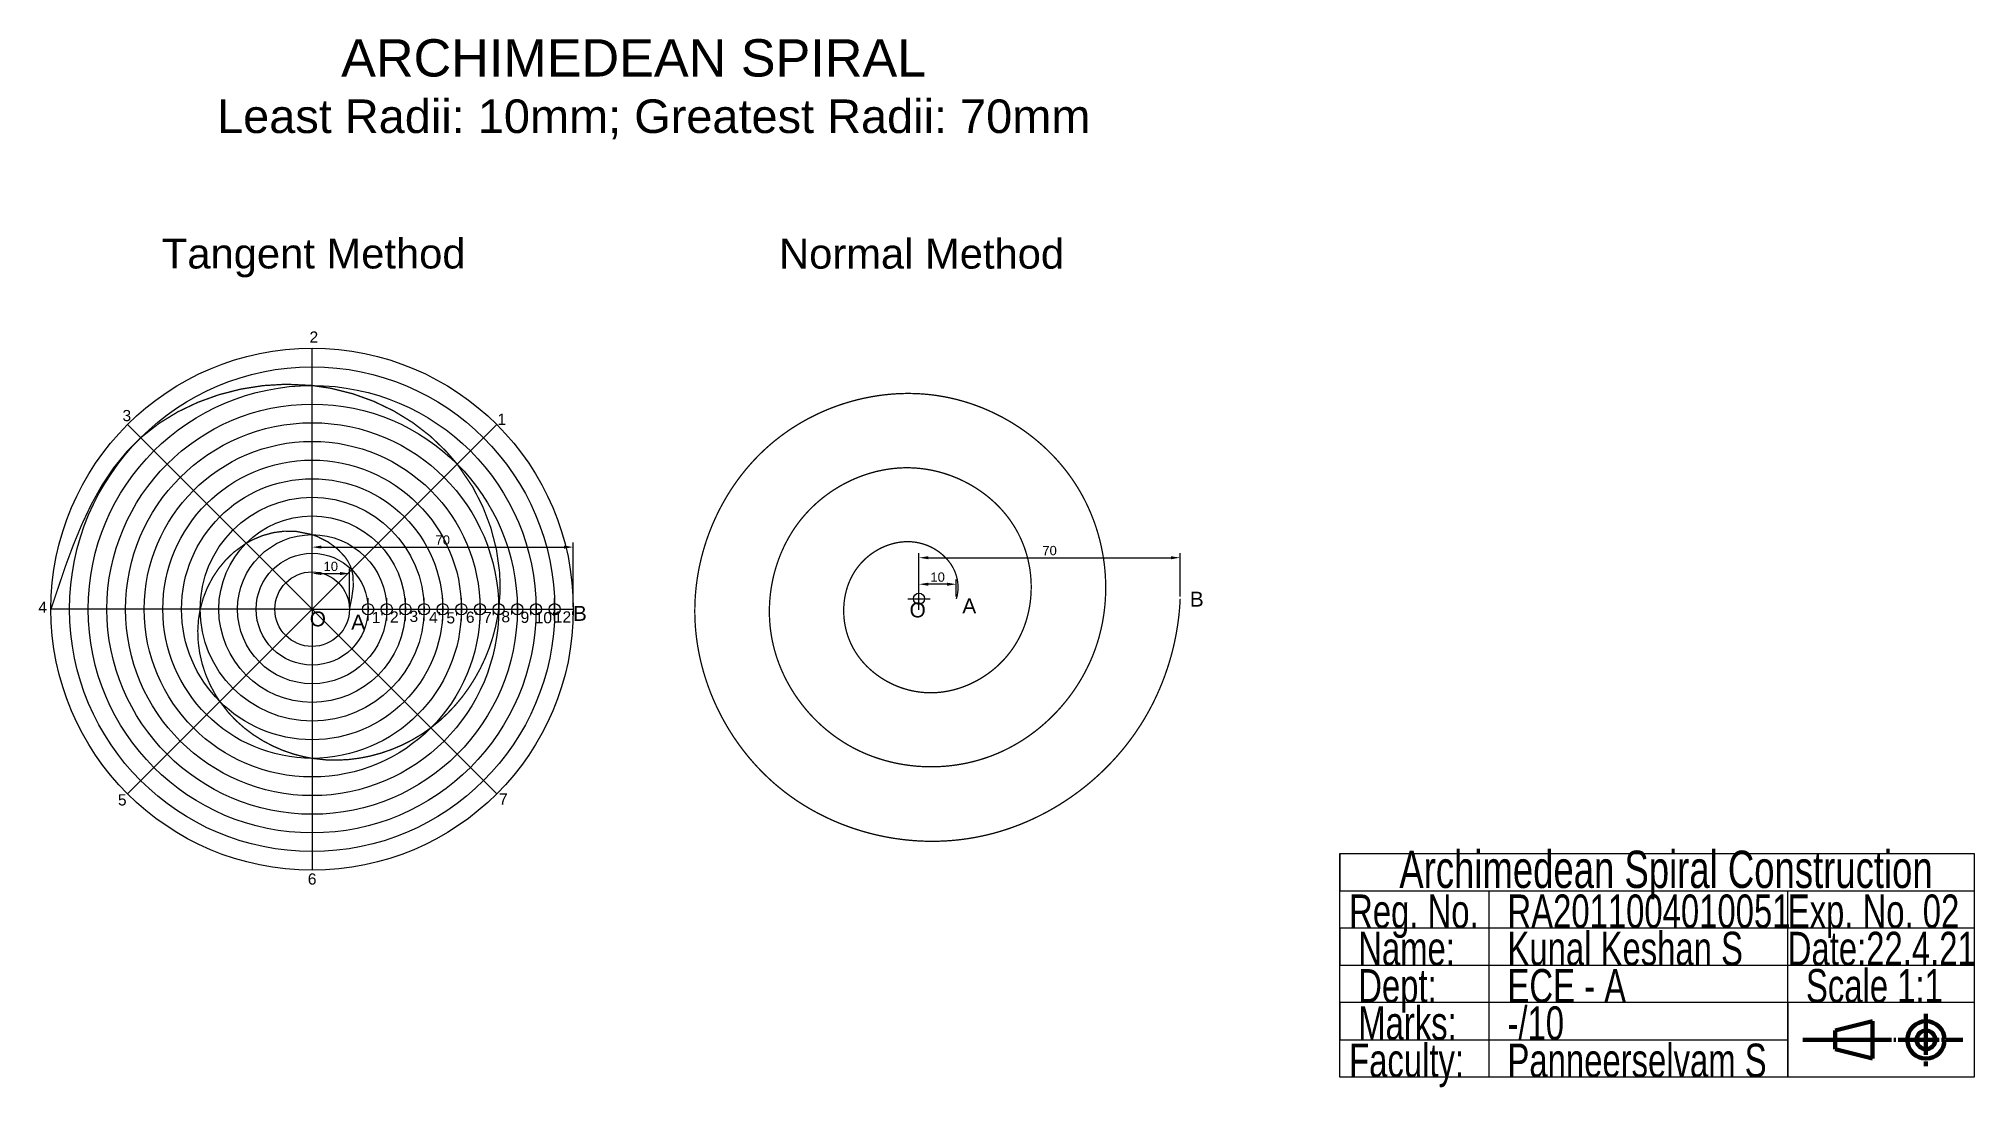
# Model space of a CAD drawing. Header units: millimetres. Extents: x 3064 to 3583, y 1382 to 1663.
import ezdxf

# ---------------------------------------------------------------- set-up
doc = ezdxf.new("R2010")
doc.units = ezdxf.units.MM
doc.header["$PDMODE"] = 34
doc.header["$PDSIZE"] = 3
doc.linetypes.add('JIS_08_11', pattern=[12.8, 11, -0.6, 0.6, -0.6])
doc.styles.get("Standard").update_dxf_attribs({"font": 'arial.ttf'})
doc.dimstyles.new('ISO-25', dxfattribs={"dimtxt": 2.5, "dimasz": 2.5, "dimexe": 1.25, "dimexo": 0.625, "dimtad": 1, "dimtxsty": 'Standard', "dimcen": 2.5, "dimadec": 0, "dimazin": 0, "dimtfac": 1, "dimtmove": 0, "dimatfit": 3, "dimfxl": 1, "dimarcsym": 0})

msp = doc.modelspace()

# ---------------------------------------------------------------- texts
at = {"color": 7, "true_color": 0xffffff}
for s, height, p in [('ARCHIMEDEAN SPIRAL', 10, (3145.069, 1652.855)), ('Least Radii: 10mm; Greatest Radii: 70mm', 9, (3111.815, 1637.709)), ('Tangent Method', 8, (3097.026, 1601.377)), ('Normal Method', 8, (3262.427, 1601.34)), ('2', 3, (3136.594, 1581.486)), ('3', 3, (3086.455, 1560.429)), ('1', 3, (3186.949, 1559.445)), ('4', 3, (3063.917, 1509.046)), ("3'", 3, (3163.391, 1506.585)), ("1'", 3, (3153.281, 1506.287)), ("2'", 3, (3158.154, 1506.419)), ("4'", 3, (3168.635, 1506.287)), ("5'", 3, (3173.275, 1506.188)), ("6'", 3, (3178.492, 1506.354)), ("7'", 3, (3183.099, 1506.287)), ("8'", 3, (3188.012, 1506.487)), ("9'", 3, (3193.15, 1506.321)), ("10'", 3, (3196.929, 1506.222)), ("12'", 3, (3202.057, 1506.433)), ('5', 3, (3085.236, 1457.368)), ('7', 3, (3187.368, 1457.579)), ('6', 3, (3136.131, 1436.149))]:
    msp.add_text(s, height=height, dxfattribs=at).set_placement(p)
for s, p in [('B', (3207.192, 1506.879)), ('O', (3297.402, 1507.804)), ('A', (3311.543, 1508.893)), ('B', (3372.517, 1510.703)), ('O', (3136.648, 1505.401)), ('A', (3147.762, 1504.544))]:
    msp.add_text(s, height=4).set_placement(p)
at = {"width": 0.7}
for s, height, p in [('               Archimedean Spiral Construction', 10, (3387.925, 1435.24)), (' Reg. No.', 9, (3412.757, 1424.496)), ('  RA2011004010051', 9, (3452.757, 1424.496)), ('  Kunal Keshan S', 9, (3452.757, 1414.496)), ('  Dept:', 9, (3412.757, 1404.496)), ('  ECE - A', 9, (3452.757, 1404.496)), ('  Scale 1:1', 9, (3532.757, 1404.496)), ('  Marks:', 9, (3412.757, 1394.496)), ('  -/10', 9, (3452.757, 1394.496)), (' Faculty:', 9, (3412.757, 1384.496))]:
    msp.add_text(s, height=height, dxfattribs=at).set_placement(p)
at = {"linetype": 'Continuous', "lineweight": 100, "width": 0.7}
for s, p in [('Exp. No. 02', (3532.757, 1424.496)), ('  Name:', (3412.757, 1414.496)), ('Date:22.4.21', (3532.757, 1414.496)), ('  Panneerselvam S', (3452.757, 1384.496))]:
    msp.add_text(s, height=9, dxfattribs=at).set_placement(p)

# ---------------------------------------------------------------- blocks, each defined once
blk = doc.blocks.new('*D5')
at = {"color": 0, "lineweight": -2, "transparency": 16777216}
for p, q in [((3137.29, 1510.63), (3137.29, 1520.82)), ((3147.29, 1510.63), (3147.29, 1520.82)), ((3139.79, 1519.57), (3144.79, 1519.57))]:
    blk.add_line(p, q, dxfattribs=at)
at = {"color": 0, "transparency": 16777216}
for points in [[(3139.79, 1519.99), (3139.79, 1519.15), (3137.29, 1519.57)], [(3144.79, 1519.99), (3144.79, 1519.15), (3147.29, 1519.57)]]:
    blk.add_solid(points, dxfattribs=at)
at = {"layer": 'Defpoints', "color": 0, "transparency": 16777216}
for p in [(3147.29, 1519.57), (3137.29, 1510), (3147.29, 1510)]:
    blk.add_point(p, dxfattribs=at)
at = {"color": 0, "transparency": 16777216, "insert": (3142.29, 1521.47), "char_height": 2.5, "attachment_point": 5}
blk.add_mtext('10', dxfattribs=at)
blk = doc.blocks.new('*D6')
at = {"color": 0, "lineweight": -2, "transparency": 16777216}
for p, q in [((3137.29, 1510.63), (3137.29, 1527.9)), ((3139.79, 1526.65), (3204.79, 1526.65)), ((3207.29, 1510.63), (3207.29, 1527.9))]:
    blk.add_line(p, q, dxfattribs=at)
at = {"color": 0, "transparency": 16777216}
for points in [[(3139.79, 1527.07), (3139.79, 1526.24), (3137.29, 1526.65)], [(3204.79, 1527.07), (3204.79, 1526.24), (3207.29, 1526.65)]]:
    blk.add_solid(points, dxfattribs=at)
at = {"layer": 'Defpoints', "color": 0, "transparency": 16777216}
for p in [(3207.29, 1526.65), (3137.29, 1510), (3207.29, 1510)]:
    blk.add_point(p, dxfattribs=at)
at = {"color": 0, "transparency": 16777216, "insert": (3172.29, 1528.55), "char_height": 2.5, "attachment_point": 5}
blk.add_mtext('70', dxfattribs=at)
blk = doc.blocks.new('*D7')
at = {"color": 0, "lineweight": -2, "transparency": 16777216}
for p, q in [((3299.93, 1513.41), (3299.93, 1517.95)), ((3307.43, 1516.7), (3302.43, 1516.7)), ((3309.93, 1513.41), (3309.93, 1517.95))]:
    blk.add_line(p, q, dxfattribs=at)
at = {"color": 0, "transparency": 16777216}
for points in [[(3302.43, 1517.12), (3302.43, 1516.28), (3299.93, 1516.7)], [(3307.43, 1517.12), (3307.43, 1516.28), (3309.93, 1516.7)]]:
    blk.add_solid(points, dxfattribs=at)
at = {"layer": 'Defpoints', "color": 0, "transparency": 16777216}
for p in [(3299.93, 1516.7), (3299.93, 1512.79), (3309.93, 1512.79)]:
    blk.add_point(p, dxfattribs=at)
at = {"color": 0, "transparency": 16777216, "insert": (3304.93, 1518.6), "char_height": 2.5, "attachment_point": 5}
blk.add_mtext('10', dxfattribs=at)
blk = doc.blocks.new('*D8')
at = {"color": 0, "lineweight": -2, "transparency": 16777216}
for p, q in [((3299.93, 1513.41), (3299.93, 1525.06)), ((3302.43, 1523.81), (3367.43, 1523.81)), ((3369.93, 1513.41), (3369.93, 1525.06))]:
    blk.add_line(p, q, dxfattribs=at)
at = {"color": 0, "transparency": 16777216}
for points in [[(3302.43, 1524.22), (3302.43, 1523.39), (3299.93, 1523.81)], [(3367.43, 1524.22), (3367.43, 1523.39), (3369.93, 1523.81)]]:
    blk.add_solid(points, dxfattribs=at)
at = {"layer": 'Defpoints', "color": 0, "transparency": 16777216}
for p in [(3369.93, 1523.81), (3299.93, 1512.79), (3369.93, 1512.79)]:
    blk.add_point(p, dxfattribs=at)
at = {"color": 0, "transparency": 16777216, "insert": (3334.93, 1525.71), "char_height": 2.5, "attachment_point": 5}
blk.add_mtext('70', dxfattribs=at)

# ---------------------------------------------------------------- dimensions: what is measured, and where the dimension line sits
at = {"color": 7, "true_color": 0xffffff}
for base, p1, p2, picture, middle in [((3207.289, 1526.653), (3137.289, 1510.004), (3207.289, 1510.004), '*D6', (3172.289, 1528.555)), ((3369.934, 1523.807), (3299.934, 1512.79), (3369.934, 1512.79), '*D8', (3334.934, 1525.708)), ((3147.289, 1519.569), (3137.289, 1510.004), (3147.289, 1510.004), '*D5', (3142.289, 1521.471)), ((3299.934, 1516.699), (3309.934, 1512.79), (3299.934, 1512.79), '*D7', (3304.934, 1518.601))]:
    dim = msp.add_linear_dim(base=base, p1=p1, p2=p2, dimstyle='ISO-25', dxfattribs=at)
    dim.commit()
    dim.dimension.update_dxf_attribs({"geometry": picture, "text_midpoint": middle})

# ---------------------------------------------------------------- linework, layer by layer
at = {"color": 7, "true_color": 0xffffff}
for p, q in [((3137.289, 1510.004), (3137.289, 1580.004)), ((3137.289, 1510.004), (3087.792, 1559.501)), ((3137.289, 1510.004), (3186.787, 1559.501)), ((3137.289, 1510.004), (3067.289, 1510.004)), ((3137.289, 1510.004), (3087.792, 1460.506)), ((3137.289, 1510.004), (3137.289, 1440.004)), ((3137.289, 1510.004), (3186.787, 1460.506)), ((3137.289, 1510.004), (3147.289, 1510.004)), ((3147.289, 1510.004), (3207.289, 1510.004))]:
    msp.add_line(p, q, dxfattribs=at)
for p, q in [((3412.757, 1444.496), (3412.757, 1434.496)), ((3412.757, 1434.496), (3582.757, 1434.496)), ((3452.757, 1384.496), (3452.757, 1434.496)), ((3452.757, 1434.496), (3452.757, 1434.496)), ((3532.757, 1384.496), (3532.757, 1434.496)), ((3532.757, 1434.496), (3532.757, 1434.496)), ((3582.757, 1434.496), (3582.757, 1434.496)), ((3582.757, 1434.496), (3582.757, 1424.496)), ((3582.757, 1424.496), (3412.757, 1424.496)), ((3412.757, 1424.496), (3412.757, 1424.496)), ((3412.757, 1424.496), (3412.757, 1414.496)), ((3412.757, 1414.496), (3582.757, 1414.496)), ((3582.757, 1414.496), (3582.757, 1414.496)), ((3582.757, 1404.496), (3412.757, 1404.496)), ((3412.757, 1404.496), (3412.757, 1404.496)), ((3412.757, 1404.496), (3412.757, 1394.496)), ((3532.757, 1404.496), (3532.757, 1384.496)), ((3412.757, 1394.496), (3412.757, 1394.496)), ((3412.757, 1394.496), (3532.757, 1394.496))]:
    msp.add_line(p, q)
at = {"linetype": 'JIS_08_11', "lineweight": 100}
for p, q in [((3569.807, 1401.496), (3569.807, 1387.496)), ((3536.769, 1394.496), (3579.669, 1394.496))]:
    msp.add_line(p, q, dxfattribs=at)
at = {"linetype": 'Continuous', "lineweight": 100}
for p, q in [((3555.507, 1399.496), (3545.507, 1396.996)), ((3545.507, 1394.496), (3545.507, 1396.996)), ((3545.507, 1396.996), (3545.507, 1391.996)), ((3555.507, 1394.496), (3555.507, 1399.496)), ((3555.507, 1399.496), (3555.507, 1389.496)), ((3555.507, 1389.496), (3555.507, 1399.496)), ((3555.507, 1394.496), (3545.507, 1394.496)), ((3545.507, 1391.996), (3555.507, 1389.496))]:
    msp.add_line(p, q, dxfattribs=at)
at = {"color": 242, "true_color": 0xcd2027, "const_width": 0.35}
for points in [[(3147.289, 1510.004), (3147.909, 1513.024), (3148.308, 1515.989), (3148.265, 1518.843), (3147.896, 1520.61), (3147.561, 1521.531), (3146.926, 1522.795), (3146.122, 1523.996), (3144.08, 1526.177), (3141.587, 1528.013), (3138.795, 1529.444), (3137.289, 1530.004), (3132.86, 1530.897), (3129.862, 1530.929), (3126.904, 1530.537), (3124.028, 1529.749), (3121.281, 1528.596), (3119.612, 1527.681), (3116.333, 1525.313), (3114.183, 1523.25), (3112.271, 1520.952), (3110.611, 1518.455), (3109.222, 1515.794), (3108.118, 1513.005), (3107.289, 1510.004), (3106.826, 1507.18), (3106.644, 1504.206), (3106.757, 1501.225), (3107.155, 1498.262), (3107.825, 1495.342), (3108.757, 1492.49), (3109.939, 1489.732), (3111.359, 1487.093), (3112.54, 1485.255), (3114.867, 1482.265), (3116.922, 1480.104), (3119.154, 1478.123), (3121.542, 1476.327), (3124.07, 1474.725), (3126.717, 1473.325), (3129.465, 1472.132), (3132.296, 1471.155), (3135.19, 1470.402), (3137.289, 1470.004), (3141.096, 1469.588), (3144.076, 1469.526), (3147.054, 1469.685), (3150.016, 1470.059), (3152.949, 1470.642), (3155.837, 1471.428), (3158.666, 1472.411), (3161.422, 1473.584), (3164.091, 1474.941), (3166.658, 1476.477), (3169.109, 1478.184), (3171.432, 1480.056), (3173.619, 1482.082), (3175.666, 1484.25), (3177.569, 1486.549), (3179.323, 1488.968), (3180.924, 1491.494), (3182.366, 1494.117), (3183.644, 1496.824), (3184.755, 1499.605), (3185.694, 1502.447), (3186.456, 1505.339), (3187.035, 1508.269), (3187.289, 1510.004), (3187.635, 1514.201), (3187.658, 1517.182), (3187.503, 1520.16), (3186.672, 1526.073), (3185.176, 1531.864), (3183.051, 1537.458), (3180.33, 1542.782), (3176.18, 1548.894), (3173.238, 1552.323), (3168.951, 1556.428), (3164.243, 1560.052), (3159.169, 1563.171), (3153.783, 1565.759), (3148.143, 1567.793), (3142.303, 1569.248), (3137.289, 1570.004), (3130.251, 1570.333), (3124.173, 1569.967), (3118.161, 1569.022), (3112.289, 1567.517), (3106.634, 1565.473), (3101.271, 1562.911), (3096.276, 1559.852), (3091.327, 1555.965), (3087.671, 1552.326), (3084.092, 1547.929), (3080.925, 1543.174), (3078.112, 1538.114), (3075.593, 1532.798), (3073.311, 1527.278), (3071.205, 1521.605), (3067.289, 1510.004)], [(3309.934, 1512.79), (3309.991, 1512.975), (3310.044, 1513.162), (3310.093, 1513.352), (3310.139, 1513.543), (3310.182, 1513.737), (3310.22, 1513.932), (3310.255, 1514.129), (3310.286, 1514.328), (3310.313, 1514.528), (3310.336, 1514.73), (3310.356, 1514.934), (3310.371, 1515.138), (3310.383, 1515.344), (3310.39, 1515.552), (3310.394, 1515.76), (3310.393, 1515.969), (3310.389, 1516.179), (3310.38, 1516.39), (3310.367, 1516.602), (3310.35, 1516.815), (3310.329, 1517.028), (3310.303, 1517.241), (3310.273, 1517.455), (3310.239, 1517.67), (3310.201, 1517.885), (3310.158, 1518.099), (3310.11, 1518.314), (3310.059, 1518.529), (3310.002, 1518.744), (3309.942, 1518.959), (3309.876, 1519.174), (3309.806, 1519.388), (3309.732, 1519.602), (3309.653, 1519.815), (3309.569, 1520.028), (3309.48, 1520.24), (3309.434, 1520.346), (3309.387, 1520.451), (3309.338, 1520.556), (3309.288, 1520.661), (3309.237, 1520.766), (3309.185, 1520.87), (3309.131, 1520.974), (3309.076, 1521.078), (3309.02, 1521.182), (3308.963, 1521.285), (3308.845, 1521.49), (3308.722, 1521.693), (3308.595, 1521.895), (3308.462, 1522.095), (3308.326, 1522.294), (3308.184, 1522.49), (3308.039, 1522.685), (3307.888, 1522.878), (3307.734, 1523.068), (3307.575, 1523.257), (3307.412, 1523.443), (3307.245, 1523.626), (3307.073, 1523.808), (3306.898, 1523.987), (3306.718, 1524.163), (3306.535, 1524.336), (3306.348, 1524.507), (3306.156, 1524.675), (3305.961, 1524.84), (3305.763, 1525.002), (3305.56, 1525.161), (3305.354, 1525.317), (3305.144, 1525.469), (3304.931, 1525.618), (3304.715, 1525.764), (3304.494, 1525.906), (3304.271, 1526.044), (3304.044, 1526.179), (3303.814, 1526.31), (3303.698, 1526.374), (3303.581, 1526.437), (3303.464, 1526.499), (3303.345, 1526.56), (3303.226, 1526.62), (3303.106, 1526.679), (3302.985, 1526.737), (3302.863, 1526.794), (3302.741, 1526.85), (3302.618, 1526.905), (3302.494, 1526.959), (3302.37, 1527.012), (3302.245, 1527.063), (3302.119, 1527.114), (3301.992, 1527.163), (3301.865, 1527.211), (3301.737, 1527.259), (3301.608, 1527.305), (3301.479, 1527.35), (3301.349, 1527.393), (3301.219, 1527.436), (3301.087, 1527.477), (3300.955, 1527.517), (3300.823, 1527.556), (3300.69, 1527.594), (3300.556, 1527.63), (3300.422, 1527.666), (3300.287, 1527.7), (3300.151, 1527.732), (3300.015, 1527.764), (3299.878, 1527.794), (3299.741, 1527.823), (3299.603, 1527.85), (3299.464, 1527.877), (3299.325, 1527.902), (3299.186, 1527.925), (3299.045, 1527.947), (3298.905, 1527.968), (3298.763, 1527.988), (3298.622, 1528.006), (3298.479, 1528.023), (3298.337, 1528.038), (3298.193, 1528.052), (3298.05, 1528.065), (3297.905, 1528.076), (3297.761, 1528.085), (3297.616, 1528.094), (3297.47, 1528.1), (3297.324, 1528.105), (3297.178, 1528.109), (3297.032, 1528.111), (3296.885, 1528.112), (3296.738, 1528.111), (3296.591, 1528.108), (3296.444, 1528.104), (3296.296, 1528.099), (3296.148, 1528.092), (3296, 1528.083), (3295.852, 1528.073), (3295.703, 1528.062), (3295.554, 1528.049), (3295.406, 1528.035), (3295.257, 1528.019), (3295.108, 1528.001), (3294.959, 1527.982), (3294.809, 1527.962), (3294.66, 1527.94), (3294.511, 1527.917), (3294.361, 1527.892), (3294.212, 1527.866), (3294.063, 1527.838), (3293.913, 1527.809), (3293.764, 1527.778), (3293.614, 1527.746), (3293.465, 1527.713), (3293.316, 1527.678), (3293.167, 1527.641), (3293.017, 1527.603), (3292.868, 1527.564), (3292.72, 1527.523), (3292.571, 1527.48), (3292.422, 1527.437), (3292.274, 1527.392), (3292.126, 1527.345), (3291.977, 1527.297), (3291.83, 1527.247), (3291.682, 1527.196), (3291.535, 1527.144), (3291.387, 1527.09), (3291.241, 1527.035), (3291.094, 1526.978), (3290.948, 1526.92), (3290.802, 1526.861), (3290.656, 1526.8), (3290.511, 1526.738), (3290.366, 1526.674), (3290.221, 1526.609), (3290.077, 1526.542), (3289.933, 1526.474), (3289.789, 1526.405), (3289.646, 1526.334), (3289.504, 1526.262), (3289.362, 1526.189), (3289.22, 1526.114), (3289.079, 1526.038), (3288.938, 1525.96), (3288.798, 1525.881), (3288.659, 1525.8), (3288.519, 1525.718), (3288.381, 1525.635), (3288.243, 1525.551), (3288.106, 1525.465), (3287.969, 1525.377), (3287.833, 1525.289), (3287.697, 1525.198), (3287.562, 1525.107), (3287.428, 1525.014), (3287.295, 1524.92), (3287.162, 1524.824), (3287.03, 1524.728), (3286.898, 1524.629), (3286.767, 1524.53), (3286.637, 1524.429), (3286.508, 1524.326), (3286.38, 1524.223), (3286.252, 1524.118), (3286.125, 1524.012), (3285.999, 1523.904), (3285.874, 1523.795), (3285.75, 1523.685), (3285.627, 1523.573), (3285.504, 1523.46), (3285.382, 1523.346), (3285.262, 1523.23), (3285.142, 1523.113), (3285.023, 1522.995), (3284.905, 1522.875), (3284.788, 1522.754), (3284.672, 1522.632), (3284.557, 1522.509), (3284.443, 1522.384), (3284.33, 1522.258), (3284.218, 1522.13), (3284.107, 1522.001), (3283.997, 1521.871), (3283.888, 1521.74), (3283.781, 1521.607), (3283.674, 1521.473), (3283.569, 1521.338), (3283.465, 1521.202), (3283.362, 1521.064), (3283.26, 1520.925), (3283.159, 1520.785), (3283.059, 1520.643), (3282.961, 1520.5), (3282.864, 1520.356), (3282.768, 1520.21), (3282.673, 1520.064), (3282.58, 1519.916), (3282.488, 1519.767), (3282.398, 1519.616), (3282.308, 1519.465), (3282.221, 1519.312), (3282.135, 1519.158), (3282.05, 1519.003), (3281.966, 1518.847), (3281.884, 1518.69), (3281.804, 1518.532), (3281.725, 1518.373), (3281.648, 1518.213), (3281.572, 1518.051), (3281.497, 1517.889), (3281.424, 1517.726), (3281.352, 1517.562), (3281.282, 1517.397), (3281.214, 1517.231), (3281.147, 1517.064), (3281.081, 1516.896), (3281.017, 1516.727), (3280.954, 1516.557), (3280.893, 1516.387), (3280.834, 1516.215), (3280.776, 1516.043), (3280.72, 1515.87), (3280.665, 1515.697), (3280.611, 1515.522), (3280.56, 1515.347), (3280.509, 1515.171), (3280.461, 1514.994), (3280.414, 1514.817), (3280.368, 1514.639), (3280.324, 1514.46), (3280.282, 1514.281), (3280.241, 1514.101), (3280.202, 1513.92), (3280.164, 1513.739), (3280.128, 1513.557), (3280.094, 1513.374), (3280.061, 1513.191), (3280.03, 1513.008), (3280.001, 1512.824), (3279.973, 1512.639), (3279.947, 1512.454), (3279.922, 1512.268), (3279.899, 1512.082), (3279.878, 1511.896), (3279.858, 1511.709), (3279.84, 1511.522), (3279.824, 1511.334), (3279.809, 1511.146), (3279.796, 1510.958), (3279.785, 1510.769), (3279.775, 1510.58), (3279.767, 1510.39), (3279.761, 1510.201), (3279.757, 1510.011), (3279.754, 1509.82), (3279.753, 1509.63), (3279.753, 1509.439), (3279.756, 1509.248), (3279.76, 1509.057), (3279.765, 1508.866), (3279.773, 1508.674), (3279.782, 1508.483), (3279.793, 1508.291), (3279.806, 1508.099), (3279.82, 1507.907), (3279.837, 1507.715), (3279.855, 1507.523), (3279.874, 1507.33), (3279.896, 1507.138), (3279.919, 1506.946), (3279.944, 1506.754), (3279.971, 1506.561), (3280, 1506.369), (3280.03, 1506.177), (3280.063, 1505.985), (3280.097, 1505.793), (3280.133, 1505.601), (3280.171, 1505.409), (3280.21, 1505.217), (3280.252, 1505.026), (3280.295, 1504.834), (3280.34, 1504.643), (3280.387, 1504.452), (3280.436, 1504.261), (3280.486, 1504.071), (3280.539, 1503.88), (3280.593, 1503.69), (3280.649, 1503.5), (3280.707, 1503.311), (3280.767, 1503.122), (3280.829, 1502.933), (3280.893, 1502.744), (3280.959, 1502.556), (3281.026, 1502.368), (3281.096, 1502.18), (3281.167, 1501.993), (3281.24, 1501.807), (3281.315, 1501.621), (3281.393, 1501.435), (3281.472, 1501.25), (3281.553, 1501.065), (3281.636, 1500.88), (3281.72, 1500.697), (3281.807, 1500.513), (3281.896, 1500.331), (3281.987, 1500.149), (3282.079, 1499.967), (3282.174, 1499.786), (3282.271, 1499.606), (3282.369, 1499.426), (3282.47, 1499.247), (3282.573, 1499.069), (3282.677, 1498.891), (3282.784, 1498.715), (3282.892, 1498.539), (3283.002, 1498.365), (3283.115, 1498.191), (3283.229, 1498.018), (3283.345, 1497.846), (3283.463, 1497.675), (3283.582, 1497.504), (3283.704, 1497.335), (3283.827, 1497.167), (3283.952, 1497), (3284.079, 1496.834), (3284.208, 1496.668), (3284.339, 1496.504), (3284.471, 1496.341), (3284.605, 1496.179), (3284.74, 1496.018), (3284.878, 1495.858), (3285.017, 1495.699), (3285.158, 1495.542), (3285.3, 1495.385), (3285.444, 1495.23), (3285.59, 1495.075), (3285.737, 1494.922), (3285.886, 1494.77), (3286.037, 1494.619), (3286.189, 1494.47), (3286.343, 1494.321), (3286.498, 1494.174), (3286.655, 1494.029), (3286.813, 1493.884), (3286.973, 1493.741), (3287.134, 1493.599), (3287.297, 1493.458), (3287.462, 1493.318), (3287.627, 1493.18), (3287.795, 1493.044), (3287.963, 1492.908), (3288.133, 1492.774), (3288.305, 1492.641), (3288.478, 1492.51), (3288.652, 1492.38), (3288.827, 1492.252), (3289.004, 1492.125), (3289.183, 1491.999), (3289.362, 1491.875), (3289.543, 1491.753), (3289.725, 1491.631), (3289.909, 1491.512), (3290.093, 1491.394), (3290.279, 1491.277), (3290.467, 1491.162), (3290.655, 1491.049), (3290.845, 1490.937), (3291.036, 1490.826), (3291.228, 1490.718), (3291.421, 1490.61), (3291.615, 1490.505), (3291.811, 1490.401), (3292.007, 1490.299), (3292.205, 1490.198), (3292.404, 1490.099), (3292.604, 1490.002), (3292.804, 1489.907), (3293.007, 1489.813), (3293.21, 1489.721), (3293.414, 1489.631), (3293.619, 1489.542), (3293.825, 1489.455), (3294.032, 1489.37), (3294.24, 1489.287), (3294.449, 1489.206), (3294.659, 1489.126), (3294.87, 1489.049), (3295.082, 1488.973), (3295.294, 1488.899), (3295.508, 1488.827), (3295.722, 1488.757), (3295.938, 1488.688), (3296.154, 1488.622), (3296.371, 1488.557), (3296.589, 1488.495), (3296.807, 1488.434), (3297.027, 1488.376), (3297.247, 1488.319), (3297.468, 1488.265), (3297.689, 1488.212), (3297.912, 1488.162), (3298.135, 1488.113), (3298.359, 1488.067), (3298.583, 1488.022), (3298.809, 1487.98), (3299.035, 1487.94), (3299.261, 1487.902), (3299.488, 1487.866), (3299.716, 1487.832), (3299.945, 1487.8), (3300.174, 1487.771), (3300.403, 1487.744), (3300.633, 1487.718), (3300.864, 1487.696), (3301.095, 1487.675), (3301.327, 1487.656), (3301.56, 1487.64), (3301.792, 1487.626), (3302.026, 1487.614), (3302.259, 1487.605), (3302.494, 1487.598), (3302.728, 1487.593), (3302.963, 1487.591), (3303.199, 1487.59), (3303.435, 1487.593), (3303.671, 1487.597), (3303.907, 1487.604), (3304.143, 1487.614), (3304.38, 1487.626), (3304.617, 1487.64), (3304.853, 1487.657), (3305.09, 1487.676), (3305.327, 1487.697), (3305.564, 1487.721), (3305.801, 1487.747), (3306.038, 1487.775), (3306.275, 1487.806), (3306.512, 1487.839), (3306.749, 1487.875), (3306.986, 1487.913), (3307.223, 1487.953), (3307.459, 1487.995), (3307.696, 1488.04), (3307.932, 1488.087), (3308.168, 1488.136), (3308.404, 1488.188), (3308.64, 1488.241), (3308.876, 1488.298), (3309.111, 1488.356), (3309.346, 1488.417), (3309.581, 1488.479), (3309.815, 1488.545), (3310.049, 1488.612), (3310.283, 1488.682), (3310.516, 1488.753), (3310.749, 1488.827), (3310.981, 1488.904), (3311.213, 1488.982), (3311.445, 1489.063), (3311.676, 1489.145), (3311.906, 1489.23), (3312.136, 1489.318), (3312.366, 1489.407), (3312.594, 1489.498), (3312.823, 1489.592), (3313.05, 1489.688), (3313.277, 1489.786), (3313.504, 1489.886), (3313.729, 1489.988), (3313.954, 1490.092), (3314.179, 1490.199), (3314.402, 1490.307), (3314.625, 1490.418), (3314.847, 1490.531), (3315.068, 1490.645), (3315.289, 1490.762), (3315.508, 1490.881), (3315.727, 1491.002), (3315.945, 1491.125), (3316.162, 1491.251), (3316.378, 1491.378), (3316.593, 1491.507), (3316.807, 1491.638), (3317.02, 1491.771), (3317.232, 1491.907), (3317.443, 1492.044), (3317.653, 1492.183), (3317.862, 1492.325), (3318.07, 1492.468), (3318.277, 1492.613), (3318.483, 1492.76), (3318.687, 1492.91), (3318.89, 1493.061), (3319.093, 1493.214), (3319.294, 1493.369), (3319.493, 1493.526), (3319.692, 1493.685), (3319.889, 1493.846), (3320.085, 1494.009), (3320.279, 1494.174), (3320.473, 1494.34), (3320.664, 1494.509), (3320.855, 1494.679), (3321.044, 1494.852), (3321.232, 1495.026), (3321.418, 1495.202), (3321.603, 1495.38), (3321.786, 1495.56), (3321.968, 1495.742), (3322.148, 1495.925), (3322.327, 1496.111), (3322.504, 1496.298), (3322.68, 1496.487), (3322.854, 1496.678), (3323.026, 1496.87), (3323.197, 1497.065), (3323.366, 1497.261), (3323.533, 1497.459), (3323.699, 1497.659), (3323.863, 1497.861), (3324.025, 1498.064), (3324.186, 1498.269), (3324.344, 1498.476), (3324.501, 1498.685), (3324.656, 1498.896), (3324.809, 1499.108), (3324.961, 1499.322), (3325.11, 1499.537), (3325.257, 1499.755), (3325.403, 1499.974), (3325.547, 1500.195), (3325.688, 1500.417), (3325.828, 1500.642), (3325.965, 1500.867), (3326.101, 1501.095), (3326.235, 1501.324), (3326.366, 1501.555), (3326.495, 1501.788), (3326.622, 1502.022), (3326.747, 1502.257), (3326.87, 1502.494), (3326.99, 1502.733), (3327.108, 1502.973), (3327.223, 1503.214), (3327.337, 1503.457), (3327.448, 1503.701), (3327.557, 1503.946), (3327.663, 1504.193), (3327.767, 1504.441), (3327.869, 1504.69), (3327.969, 1504.94), (3328.066, 1505.192), (3328.161, 1505.445), (3328.253, 1505.699), (3328.344, 1505.954), (3328.432, 1506.21), (3328.517, 1506.467), (3328.6, 1506.726), (3328.681, 1506.985), (3328.76, 1507.246), (3328.836, 1507.507), (3328.91, 1507.77), (3328.981, 1508.033), (3329.05, 1508.297), (3329.117, 1508.562), (3329.181, 1508.828), (3329.243, 1509.095), (3329.303, 1509.363), (3329.36, 1509.632), (3329.415, 1509.901), (3329.467, 1510.171), (3329.517, 1510.442), (3329.564, 1510.713), (3329.61, 1510.985), (3329.652, 1511.258), (3329.693, 1511.532), (3329.731, 1511.806), (3329.766, 1512.081), (3329.799, 1512.356), (3329.83, 1512.632), (3329.858, 1512.908), (3329.883, 1513.185), (3329.907, 1513.462), (3329.927, 1513.74), (3329.946, 1514.018), (3329.962, 1514.297), (3329.975, 1514.576), (3329.986, 1514.855), (3329.994, 1515.135), (3330, 1515.414), (3330.004, 1515.695), (3330.005, 1515.975), (3330.003, 1516.256), (3329.999, 1516.537), (3329.993, 1516.818), (3329.984, 1517.099), (3329.972, 1517.381), (3329.958, 1517.662), (3329.942, 1517.944), (3329.923, 1518.225), (3329.901, 1518.507), (3329.877, 1518.789), (3329.851, 1519.071), (3329.821, 1519.352), (3329.79, 1519.634), (3329.755, 1519.916), (3329.718, 1520.197), (3329.679, 1520.478), (3329.637, 1520.76), (3329.593, 1521.041), (3329.546, 1521.322), (3329.496, 1521.602), (3329.444, 1521.883), (3329.389, 1522.163), (3329.332, 1522.443), (3329.272, 1522.722), (3329.209, 1523.001), (3329.144, 1523.28), (3329.076, 1523.559), (3329.006, 1523.837), (3328.933, 1524.114), (3328.857, 1524.391), (3328.779, 1524.668), (3328.698, 1524.944), (3328.615, 1525.22), (3328.528, 1525.495), (3328.44, 1525.77), (3328.348, 1526.044), (3328.254, 1526.317), (3328.158, 1526.59), (3328.058, 1526.862), (3327.956, 1527.133), (3327.852, 1527.403), (3327.744, 1527.673), (3327.634, 1527.942), (3327.522, 1528.211), (3327.406, 1528.478), (3327.288, 1528.745), (3327.168, 1529.011), (3327.044, 1529.276), (3326.918, 1529.54), (3326.789, 1529.803), (3326.658, 1530.065), (3326.524, 1530.326), (3326.387, 1530.586), (3326.247, 1530.845), (3326.105, 1531.103), (3325.96, 1531.36), (3325.812, 1531.616), (3325.661, 1531.871), (3325.508, 1532.125), (3325.352, 1532.377), (3325.194, 1532.628), (3325.032, 1532.877), (3324.868, 1533.125), (3324.702, 1533.372), (3324.533, 1533.617), (3324.361, 1533.861), (3324.187, 1534.103), (3324.01, 1534.344), (3323.831, 1534.583), (3323.649, 1534.821), (3323.465, 1535.057), (3323.278, 1535.291), (3323.089, 1535.524), (3322.897, 1535.755), (3322.703, 1535.985), (3322.507, 1536.213), (3322.309, 1536.439), (3322.108, 1536.664), (3321.904, 1536.887), (3321.699, 1537.108), (3321.491, 1537.328), (3321.281, 1537.545), (3321.069, 1537.761), (3320.854, 1537.976), (3320.638, 1538.188), (3320.419, 1538.399), (3320.198, 1538.608), (3319.975, 1538.814), (3319.75, 1539.02), (3319.523, 1539.223), (3319.294, 1539.424), (3319.063, 1539.624), (3318.829, 1539.821), (3318.594, 1540.017), (3318.357, 1540.21), (3318.118, 1540.402), (3317.877, 1540.591), (3317.634, 1540.779), (3317.389, 1540.965), (3317.142, 1541.148), (3316.893, 1541.33), (3316.643, 1541.509), (3316.391, 1541.686), (3316.137, 1541.862), (3315.881, 1542.035), (3315.624, 1542.206), (3315.364, 1542.374), (3315.103, 1542.541), (3314.841, 1542.706), (3314.577, 1542.868), (3314.311, 1543.028), (3314.043, 1543.185), (3313.774, 1543.341), (3313.503, 1543.494), (3313.231, 1543.645), (3312.957, 1543.794), (3312.682, 1543.94), (3312.405, 1544.084), (3312.127, 1544.225), (3311.847, 1544.365), (3311.566, 1544.502), (3311.284, 1544.636), (3311, 1544.768), (3310.715, 1544.897), (3310.428, 1545.025), (3310.14, 1545.149), (3309.851, 1545.271), (3309.56, 1545.391), (3309.268, 1545.508), (3308.975, 1545.623), (3308.681, 1545.735), (3308.386, 1545.844), (3308.089, 1545.951), (3307.791, 1546.055), (3307.492, 1546.157), (3307.192, 1546.256), (3306.891, 1546.352), (3306.589, 1546.446), (3306.285, 1546.537), (3305.981, 1546.625), (3305.676, 1546.71), (3305.369, 1546.793), (3305.062, 1546.873), (3304.754, 1546.95), (3304.445, 1547.025), (3304.134, 1547.097), (3303.823, 1547.165), (3303.512, 1547.231), (3303.199, 1547.295), (3302.885, 1547.355), (3302.571, 1547.412), (3302.256, 1547.467), (3301.94, 1547.518), (3301.623, 1547.567), (3301.306, 1547.613), (3300.988, 1547.655), (3300.669, 1547.695), (3300.349, 1547.732), (3300.029, 1547.765), (3299.709, 1547.796), (3299.387, 1547.824), (3299.066, 1547.848), (3298.743, 1547.87), (3298.42, 1547.888), (3298.097, 1547.903), (3297.773, 1547.915), (3297.448, 1547.924), (3297.123, 1547.93), (3296.798, 1547.932), (3296.472, 1547.932), (3296.146, 1547.928), (3295.819, 1547.921), (3295.493, 1547.911), (3295.166, 1547.897), (3294.839, 1547.88), (3294.511, 1547.86), (3294.184, 1547.837), (3293.857, 1547.81), (3293.53, 1547.781), (3293.203, 1547.748), (3292.876, 1547.712), (3292.549, 1547.673), (3292.222, 1547.631), (3291.895, 1547.585), (3291.568, 1547.537), (3291.242, 1547.485), (3290.916, 1547.43), (3290.59, 1547.372), (3290.264, 1547.311), (3289.939, 1547.247), (3289.614, 1547.18), (3289.289, 1547.109), (3288.965, 1547.036), (3288.641, 1546.96), (3288.318, 1546.88), (3287.995, 1546.798), (3287.673, 1546.712), (3287.351, 1546.623), (3287.03, 1546.532), (3286.709, 1546.437), (3286.389, 1546.34), (3286.069, 1546.239), (3285.751, 1546.135), (3285.433, 1546.029), (3285.115, 1545.919), (3284.799, 1545.807), (3284.483, 1545.691), (3284.168, 1545.573), (3283.854, 1545.451), (3283.541, 1545.327), (3283.228, 1545.2), (3282.917, 1545.07), (3282.606, 1544.937), (3282.297, 1544.801), (3281.988, 1544.662), (3281.681, 1544.521), (3281.374, 1544.376), (3281.069, 1544.229), (3280.765, 1544.079), (3280.462, 1543.926), (3280.16, 1543.77), (3279.859, 1543.611), (3279.559, 1543.45), (3279.261, 1543.286), (3278.964, 1543.119), (3278.669, 1542.949), (3278.374, 1542.776), (3278.081, 1542.601), (3277.79, 1542.423), (3277.5, 1542.242), (3277.211, 1542.058), (3276.924, 1541.872), (3276.638, 1541.683), (3276.354, 1541.491), (3276.071, 1541.296), (3275.79, 1541.099), (3275.511, 1540.899), (3275.233, 1540.697), (3274.957, 1540.491), (3274.682, 1540.283), (3274.41, 1540.073), (3274.139, 1539.86), (3273.87, 1539.644), (3273.602, 1539.425), (3273.337, 1539.204), (3273.073, 1538.981), (3272.811, 1538.754), (3272.552, 1538.525), (3272.294, 1538.294), (3272.038, 1538.06), (3271.784, 1537.823), (3271.532, 1537.584), (3271.282, 1537.342), (3271.034, 1537.098), (3270.789, 1536.851), (3270.545, 1536.602), (3270.304, 1536.35), (3270.065, 1536.095), (3269.828, 1535.838), (3269.593, 1535.579), (3269.361, 1535.317), (3269.131, 1535.053), (3268.903, 1534.786), (3268.678, 1534.517), (3268.455, 1534.245), (3268.234, 1533.971), (3268.016, 1533.694), (3267.8, 1533.415), (3267.587, 1533.134), (3267.377, 1532.851), (3267.169, 1532.565), (3266.964, 1532.277), (3266.762, 1531.987), (3266.562, 1531.695), (3266.365, 1531.4), (3266.171, 1531.104), (3265.979, 1530.805), (3265.79, 1530.504), (3265.604, 1530.202), (3265.42, 1529.897), (3265.239, 1529.59), (3265.061, 1529.282), (3264.886, 1528.972), (3264.713, 1528.659), (3264.543, 1528.345), (3264.376, 1528.029), (3264.212, 1527.711), (3264.051, 1527.392), (3263.892, 1527.071), (3263.737, 1526.748), (3263.584, 1526.423), (3263.434, 1526.097), (3263.287, 1525.769), (3263.143, 1525.44), (3263.002, 1525.109), (3262.863, 1524.776), (3262.728, 1524.442), (3262.595, 1524.107), (3262.466, 1523.77), (3262.339, 1523.432), (3262.216, 1523.092), (3262.095, 1522.751), (3261.978, 1522.408), (3261.863, 1522.065), (3261.751, 1521.72), (3261.643, 1521.374), (3261.537, 1521.026), (3261.435, 1520.678), (3261.336, 1520.328), (3261.239, 1519.977), (3261.146, 1519.625), (3261.056, 1519.272), (3260.969, 1518.918), (3260.885, 1518.563), (3260.804, 1518.207), (3260.727, 1517.851), (3260.652, 1517.493), (3260.581, 1517.134), (3260.513, 1516.774), (3260.448, 1516.414), (3260.386, 1516.053), (3260.328, 1515.691), (3260.273, 1515.328), (3260.22, 1514.964), (3260.172, 1514.6), (3260.126, 1514.235), (3260.084, 1513.87), (3260.045, 1513.504), (3260.009, 1513.137), (3259.977, 1512.77), (3259.948, 1512.402), (3259.922, 1512.034), (3259.9, 1511.666), (3259.881, 1511.297), (3259.865, 1510.927), (3259.853, 1510.557), (3259.844, 1510.187), (3259.839, 1509.817), (3259.837, 1509.446), (3259.838, 1509.075), (3259.843, 1508.704), (3259.851, 1508.332), (3259.863, 1507.961), (3259.878, 1507.589), (3259.897, 1507.217), (3259.919, 1506.845), (3259.945, 1506.473), (3259.974, 1506.101), (3260.007, 1505.729), (3260.043, 1505.357), (3260.083, 1504.985), (3260.126, 1504.613), (3260.173, 1504.242), (3260.224, 1503.87), (3260.278, 1503.499), (3260.336, 1503.127), (3260.397, 1502.757), (3260.462, 1502.386), (3260.531, 1502.015), (3260.603, 1501.645), (3260.679, 1501.276), (3260.759, 1500.906), (3260.842, 1500.538), (3260.93, 1500.17), (3261.02, 1499.802), (3261.115, 1499.435), (3261.212, 1499.069), (3261.314, 1498.704), (3261.419, 1498.339), (3261.528, 1497.975), (3261.64, 1497.612), (3261.756, 1497.25), (3261.875, 1496.888), (3261.998, 1496.527), (3262.124, 1496.168), (3262.254, 1495.809), (3262.387, 1495.451), (3262.524, 1495.095), (3262.664, 1494.739), (3262.807, 1494.384), (3262.954, 1494.031), (3263.104, 1493.678), (3263.258, 1493.327), (3263.415, 1492.977), (3263.575, 1492.628), (3263.739, 1492.28), (3263.906, 1491.934), (3264.076, 1491.588), (3264.249, 1491.245), (3264.426, 1490.902), (3264.606, 1490.561), (3264.789, 1490.221), (3264.976, 1489.883), (3265.165, 1489.546), (3265.358, 1489.211), (3265.554, 1488.877), (3265.753, 1488.545), (3265.955, 1488.214), (3266.16, 1487.885), (3266.368, 1487.558), (3266.58, 1487.232), (3266.794, 1486.908), (3267.012, 1486.586), (3267.232, 1486.265), (3267.456, 1485.947), (3267.682, 1485.63), (3267.912, 1485.315), (3268.144, 1485.001), (3268.379, 1484.69), (3268.618, 1484.381), (3268.859, 1484.073), (3269.103, 1483.768), (3269.35, 1483.464), (3269.6, 1483.163), (3269.853, 1482.864), (3270.108, 1482.567), (3270.367, 1482.271), (3270.628, 1481.979), (3270.892, 1481.688), (3271.159, 1481.399), (3271.428, 1481.113), (3271.701, 1480.829), (3271.976, 1480.548), (3272.253, 1480.268), (3272.534, 1479.991), (3272.817, 1479.717), (3273.102, 1479.445), (3273.391, 1479.175), (3273.682, 1478.908), (3273.975, 1478.643), (3274.272, 1478.381), (3274.57, 1478.122), (3274.872, 1477.865), (3275.176, 1477.61), (3275.482, 1477.359), (3275.791, 1477.11), (3276.102, 1476.863), (3276.416, 1476.62), (3276.733, 1476.379), (3277.052, 1476.141), (3277.373, 1475.906), (3277.697, 1475.674), (3278.023, 1475.444), (3278.351, 1475.218), (3278.682, 1474.994), (3279.015, 1474.774), (3279.351, 1474.556), (3279.689, 1474.342), (3280.029, 1474.131), (3280.371, 1473.922), (3280.716, 1473.717), (3281.063, 1473.515), (3281.413, 1473.316), (3281.764, 1473.12), (3282.118, 1472.928), (3282.474, 1472.739), (3282.832, 1472.553), (3283.192, 1472.371), (3283.554, 1472.192), (3283.918, 1472.016), (3284.283, 1471.844), (3284.651, 1471.676), (3285.021, 1471.51), (3285.392, 1471.349), (3285.765, 1471.19), (3286.14, 1471.036), (3286.517, 1470.884), (3286.895, 1470.736), (3287.275, 1470.592), (3287.656, 1470.451), (3288.039, 1470.313), (3288.424, 1470.18), (3288.81, 1470.049), (3289.198, 1469.922), (3289.587, 1469.799), (3289.977, 1469.679), (3290.369, 1469.562), (3290.762, 1469.45), (3291.156, 1469.34), (3291.552, 1469.235), (3291.949, 1469.133), (3292.347, 1469.034), (3292.746, 1468.939), (3293.146, 1468.847), (3293.548, 1468.76), (3293.95, 1468.675), (3294.354, 1468.595), (3294.758, 1468.518), (3295.164, 1468.444), (3295.57, 1468.374), (3295.977, 1468.308), (3296.385, 1468.245), (3296.794, 1468.186), (3297.203, 1468.131), (3297.614, 1468.079), (3298.025, 1468.031), (3298.437, 1467.987), (3298.849, 1467.946), (3299.262, 1467.909), (3299.675, 1467.876), (3300.089, 1467.847), (3300.504, 1467.821), (3300.919, 1467.798), (3301.334, 1467.78), (3301.75, 1467.765), (3302.166, 1467.754), (3302.583, 1467.747), (3302.999, 1467.743), (3303.417, 1467.743), (3303.834, 1467.747), (3304.251, 1467.755), (3304.669, 1467.766), (3305.086, 1467.781), (3305.504, 1467.8), (3305.922, 1467.823), (3306.34, 1467.849), (3306.758, 1467.88), (3307.175, 1467.914), (3307.593, 1467.952), (3308.011, 1467.993), (3308.428, 1468.039), (3308.845, 1468.088), (3309.262, 1468.141), (3309.679, 1468.198), (3310.095, 1468.259), (3310.511, 1468.324), (3310.927, 1468.393), (3311.342, 1468.465), (3311.757, 1468.541), (3312.171, 1468.622), (3312.585, 1468.706), (3312.998, 1468.794), (3313.411, 1468.886), (3313.823, 1468.981), (3314.235, 1469.081), (3314.645, 1469.185), (3315.055, 1469.292), (3315.465, 1469.404), (3315.873, 1469.519), (3316.281, 1469.639), (3316.688, 1469.762), (3317.094, 1469.889), (3317.499, 1470.02), (3317.903, 1470.156), (3318.306, 1470.295), (3318.708, 1470.438), (3319.109, 1470.585), (3319.509, 1470.736), (3319.908, 1470.891), (3320.305, 1471.051), (3320.702, 1471.214), (3321.097, 1471.381), (3321.49, 1471.552), (3321.882, 1471.727), (3322.273, 1471.906), (3322.662, 1472.089), (3323.049, 1472.275), (3323.435, 1472.466), (3323.819, 1472.66), (3324.202, 1472.858), (3324.583, 1473.06), (3324.962, 1473.266), (3325.34, 1473.475), (3325.716, 1473.688), (3326.09, 1473.904), (3326.462, 1474.124), (3326.833, 1474.348), (3327.201, 1474.576), (3327.568, 1474.807), (3327.933, 1475.041), (3328.295, 1475.279), (3328.656, 1475.521), (3329.015, 1475.766), (3329.372, 1476.014), (3329.727, 1476.266), (3330.079, 1476.521), (3330.43, 1476.78), (3330.778, 1477.042), (3331.124, 1477.307), (3331.468, 1477.576), (3331.81, 1477.848), (3332.15, 1478.123), (3332.487, 1478.401), (3332.822, 1478.683), (3333.154, 1478.967), (3333.484, 1479.255), (3333.812, 1479.546), (3334.137, 1479.841), (3334.46, 1480.138), (3334.781, 1480.438), (3335.099, 1480.741), (3335.414, 1481.048), (3335.727, 1481.357), (3336.037, 1481.669), (3336.344, 1481.985), (3336.649, 1482.303), (3336.951, 1482.624), (3337.25, 1482.948), (3337.547, 1483.275), (3337.841, 1483.604), (3338.132, 1483.937), (3338.42, 1484.272), (3338.706, 1484.61), (3338.988, 1484.951), (3339.268, 1485.294), (3339.544, 1485.64), (3339.818, 1485.989), (3340.088, 1486.34), (3340.356, 1486.694), (3340.62, 1487.051), (3340.882, 1487.41), (3341.14, 1487.772), (3341.395, 1488.136), (3341.647, 1488.502), (3341.896, 1488.872), (3342.141, 1489.243), (3342.384, 1489.617), (3342.623, 1489.994), (3342.858, 1490.372), (3343.091, 1490.753), (3343.319, 1491.137), (3343.545, 1491.523), (3343.767, 1491.911), (3343.985, 1492.301), (3344.201, 1492.693), (3344.412, 1493.088), (3344.62, 1493.485), (3344.824, 1493.884), (3345.025, 1494.285), (3345.222, 1494.689), (3345.416, 1495.094), (3345.606, 1495.501), (3345.792, 1495.911), (3345.974, 1496.322), (3346.153, 1496.736), (3346.327, 1497.151), (3346.498, 1497.569), (3346.665, 1497.988), (3346.828, 1498.409), (3346.987, 1498.832), (3347.143, 1499.257), (3347.294, 1499.684), (3347.441, 1500.113), (3347.584, 1500.543), (3347.723, 1500.975), (3347.858, 1501.409), (3347.989, 1501.844), (3348.116, 1502.28), (3348.238, 1502.718), (3348.356, 1503.158), (3348.47, 1503.599), (3348.58, 1504.041), (3348.686, 1504.484), (3348.787, 1504.929), (3348.885, 1505.375), (3348.978, 1505.822), (3349.067, 1506.27), (3349.152, 1506.719), (3349.232, 1507.17), (3349.309, 1507.621), (3349.381, 1508.073), (3349.449, 1508.527), (3349.513, 1508.981), (3349.573, 1509.436), (3349.628, 1509.892), (3349.68, 1510.348), (3349.727, 1510.806), (3349.77, 1511.264), (3349.809, 1511.722), (3349.843, 1512.182), (3349.874, 1512.641), (3349.9, 1513.102), (3349.922, 1513.563), (3349.94, 1514.024), (3349.954, 1514.486), (3349.964, 1514.948), (3349.969, 1515.411), (3349.971, 1515.873), (3349.968, 1516.336), (3349.961, 1516.8), (3349.949, 1517.263), (3349.934, 1517.727), (3349.914, 1518.19), (3349.891, 1518.654), (3349.863, 1519.118), (3349.831, 1519.582), (3349.794, 1520.046), (3349.754, 1520.509), (3349.709, 1520.973), (3349.66, 1521.436), (3349.607, 1521.899), (3349.55, 1522.362), (3349.489, 1522.825), (3349.423, 1523.287), (3349.354, 1523.749), (3349.28, 1524.211), (3349.202, 1524.672), (3349.12, 1525.132), (3349.033, 1525.592), (3348.943, 1526.052), (3348.848, 1526.511), (3348.749, 1526.969), (3348.646, 1527.426), (3348.539, 1527.883), (3348.427, 1528.339), (3348.312, 1528.795), (3348.192, 1529.249), (3348.068, 1529.703), (3347.94, 1530.155), (3347.808, 1530.607), (3347.671, 1531.058), (3347.53, 1531.507), (3347.386, 1531.956), (3347.237, 1532.403), (3347.084, 1532.849), (3346.926, 1533.295), (3346.765, 1533.738), (3346.599, 1534.181), (3346.429, 1534.622), (3346.255, 1535.062), (3346.077, 1535.501), (3345.895, 1535.938), (3345.708, 1536.374), (3345.517, 1536.808), (3345.323, 1537.24), (3345.124, 1537.671), (3344.92, 1538.101), (3344.713, 1538.528), (3344.501, 1538.954), (3344.286, 1539.379), (3344.066, 1539.801), (3343.842, 1540.222), (3343.614, 1540.64), (3343.381, 1541.057), (3343.145, 1541.472), (3342.904, 1541.885), (3342.659, 1542.296), (3342.41, 1542.705), (3342.157, 1543.112), (3341.899, 1543.516), (3341.638, 1543.918), (3341.372, 1544.318), (3341.103, 1544.715), (3340.829, 1545.11), (3340.552, 1545.503), (3340.271, 1545.893), (3339.985, 1546.28), (3339.696, 1546.665), (3339.404, 1547.048), (3339.107, 1547.428), (3338.807, 1547.805), (3338.502, 1548.18), (3338.195, 1548.551), (3337.883, 1548.921), (3337.568, 1549.287), (3337.25, 1549.651), (3336.927, 1550.012), (3336.602, 1550.37), (3336.272, 1550.726), (3335.94, 1551.078), (3335.604, 1551.428), (3335.264, 1551.775), (3334.921, 1552.118), (3334.575, 1552.459), (3334.226, 1552.797), (3333.873, 1553.132), (3333.517, 1553.464), (3333.158, 1553.793), (3332.795, 1554.119), (3332.43, 1554.441), (3332.061, 1554.761), (3331.689, 1555.077), (3331.314, 1555.39), (3330.937, 1555.7), (3330.556, 1556.007), (3330.172, 1556.31), (3329.786, 1556.61), (3329.396, 1556.907), (3329.004, 1557.2), (3328.608, 1557.49), (3328.21, 1557.777), (3327.81, 1558.06), (3327.406, 1558.34), (3327, 1558.616), (3326.591, 1558.889), (3326.18, 1559.158), (3325.766, 1559.424), (3325.349, 1559.686), (3324.93, 1559.944), (3324.508, 1560.199), (3324.084, 1560.45), (3323.658, 1560.698), (3323.229, 1560.942), (3322.797, 1561.182), (3322.364, 1561.418), (3321.928, 1561.65), (3321.489, 1561.879), (3321.049, 1562.104), (3320.606, 1562.325), (3320.161, 1562.541), (3319.714, 1562.755), (3319.265, 1562.964), (3318.813, 1563.169), (3318.36, 1563.37), (3317.905, 1563.567), (3317.447, 1563.76), (3316.988, 1563.949), (3316.527, 1564.134), (3316.064, 1564.314), (3315.599, 1564.491), (3315.132, 1564.663), (3314.663, 1564.831), (3314.193, 1564.995), (3313.721, 1565.154), (3313.247, 1565.31), (3312.771, 1565.461), (3312.294, 1565.607), (3311.815, 1565.749), (3311.335, 1565.887), (3310.853, 1566.02), (3310.37, 1566.149), (3309.885, 1566.274), (3309.399, 1566.394), (3308.911, 1566.509), (3308.422, 1566.62), (3307.931, 1566.726), (3307.439, 1566.827), (3306.946, 1566.924), (3306.452, 1567.017), (3305.956, 1567.104), (3305.46, 1567.187), (3304.962, 1567.265), (3304.463, 1567.339), (3303.963, 1567.407), (3303.462, 1567.471), (3302.96, 1567.529), (3302.457, 1567.583), (3301.954, 1567.632), (3301.45, 1567.677), (3300.945, 1567.716), (3300.44, 1567.751), (3299.934, 1567.78), (3299.428, 1567.805), (3298.921, 1567.825), (3298.414, 1567.841), (3297.906, 1567.851), (3297.398, 1567.857), (3296.89, 1567.858), (3296.381, 1567.854), (3295.873, 1567.846), (3295.364, 1567.833), (3294.855, 1567.815), (3294.345, 1567.792), (3293.836, 1567.765), (3293.327, 1567.733), (3292.818, 1567.696), (3292.308, 1567.654), (3291.799, 1567.608), (3291.29, 1567.557), (3290.782, 1567.502), (3290.273, 1567.441), (3289.765, 1567.376), (3289.257, 1567.307), (3288.75, 1567.233), (3288.243, 1567.154), (3287.736, 1567.071), (3287.23, 1566.983), (3286.725, 1566.89), (3286.22, 1566.793), (3285.716, 1566.691), (3285.212, 1566.585), (3284.709, 1566.474), (3284.207, 1566.358), (3283.706, 1566.238), (3283.205, 1566.113), (3282.706, 1565.984), (3282.207, 1565.851), (3281.709, 1565.712), (3281.213, 1565.57), (3280.717, 1565.422), (3280.222, 1565.271), (3279.729, 1565.114), (3279.237, 1564.954), (3278.746, 1564.788), (3278.256, 1564.619), (3277.768, 1564.445), (3277.281, 1564.266), (3276.795, 1564.083), (3276.311, 1563.896), (3275.829, 1563.704), (3275.347, 1563.507), (3274.868, 1563.307), (3274.39, 1563.102), (3273.914, 1562.892), (3273.439, 1562.678), (3272.966, 1562.46), (3272.495, 1562.237), (3272.026, 1562.01), (3271.559, 1561.779), (3271.093, 1561.543), (3270.63, 1561.303), (3270.168, 1561.059), (3269.709, 1560.81), (3269.252, 1560.557), (3268.796, 1560.3), (3268.343, 1560.038), (3267.892, 1559.772), (3267.444, 1559.502), (3266.998, 1559.228), (3266.554, 1558.949), (3266.112, 1558.666), (3265.673, 1558.379), (3265.236, 1558.087), (3264.802, 1557.792), (3264.371, 1557.492), (3263.942, 1557.188), (3263.515, 1556.879), (3263.092, 1556.567), (3262.881, 1556.409), (3262.671, 1556.25), (3262.461, 1556.09), (3262.253, 1555.929), (3262.045, 1555.767), (3261.837, 1555.604), (3261.631, 1555.44), (3261.425, 1555.275), (3261.22, 1555.108), (3261.015, 1554.941), (3260.812, 1554.773), (3260.609, 1554.604), (3260.407, 1554.433), (3260.205, 1554.262), (3260.004, 1554.09), (3259.805, 1553.916), (3259.605, 1553.742), (3259.407, 1553.566), (3259.209, 1553.39), (3259.013, 1553.212), (3258.817, 1553.033), (3258.621, 1552.854), (3258.427, 1552.673), (3258.234, 1552.492), (3258.041, 1552.309), (3257.849, 1552.126), (3257.658, 1551.941), (3257.468, 1551.756), (3257.279, 1551.57), (3257.091, 1551.382), (3256.903, 1551.194), (3256.717, 1551.005), (3256.531, 1550.815), (3256.346, 1550.624), (3256.162, 1550.432), (3255.979, 1550.239), (3255.796, 1550.045), (3255.615, 1549.85), (3255.435, 1549.654), (3255.255, 1549.458), (3255.076, 1549.26), (3254.898, 1549.062), (3254.721, 1548.863), (3254.545, 1548.663), (3254.37, 1548.462), (3254.196, 1548.26), (3254.023, 1548.057), (3253.85, 1547.853), (3253.679, 1547.649), (3253.508, 1547.444), (3253.17, 1547.03), (3252.835, 1546.614), (3252.504, 1546.194), (3252.176, 1545.771), (3251.853, 1545.344), (3251.533, 1544.915), (3251.217, 1544.482), (3250.905, 1544.046), (3250.597, 1543.607), (3250.292, 1543.165), (3249.991, 1542.72), (3249.695, 1542.272), (3249.402, 1541.821), (3249.113, 1541.368), (3248.828, 1540.911), (3248.548, 1540.452), (3248.271, 1539.99), (3247.998, 1539.525), (3247.729, 1539.057), (3247.465, 1538.587), (3247.204, 1538.115), (3246.948, 1537.639), (3246.696, 1537.162), (3246.448, 1536.681), (3246.204, 1536.199), (3245.964, 1535.713), (3245.729, 1535.226), (3245.498, 1534.736), (3245.271, 1534.244), (3245.048, 1533.75), (3244.83, 1533.253), (3244.616, 1532.755), (3244.407, 1532.254), (3244.202, 1531.751), (3244.001, 1531.246), (3243.805, 1530.739), (3243.613, 1530.23), (3243.426, 1529.72), (3243.243, 1529.207), (3243.065, 1528.693), (3242.891, 1528.176), (3242.722, 1527.658), (3242.557, 1527.138), (3242.398, 1526.617), (3242.242, 1526.094), (3242.092, 1525.569), (3241.946, 1525.043), (3241.805, 1524.515), (3241.668, 1523.986), (3241.536, 1523.455), (3241.409, 1522.923), (3241.287, 1522.39), (3241.17, 1521.855), (3241.113, 1521.587), (3241.057, 1521.319), (3241.003, 1521.05), (3240.95, 1520.782), (3240.898, 1520.513), (3240.847, 1520.243), (3240.798, 1519.974), (3240.749, 1519.704), (3240.702, 1519.433), (3240.656, 1519.163), (3240.612, 1518.892), (3240.568, 1518.621), (3240.526, 1518.35), (3240.485, 1518.078), (3240.446, 1517.806), (3240.407, 1517.534), (3240.37, 1517.262), (3240.334, 1516.989), (3240.3, 1516.717), (3240.266, 1516.444), (3240.234, 1516.17), (3240.204, 1515.897), (3240.174, 1515.623), (3240.146, 1515.349), (3240.119, 1515.075), (3240.093, 1514.801), (3240.069, 1514.527), (3240.045, 1514.252), (3240.024, 1513.977), (3240.003, 1513.702), (3239.984, 1513.427), (3239.966, 1513.152), (3239.949, 1512.876), (3239.934, 1512.601), (3239.92, 1512.325), (3239.907, 1512.049), (3239.895, 1511.773), (3239.885, 1511.497), (3239.876, 1511.22), (3239.869, 1510.944), (3239.863, 1510.667), (3239.858, 1510.391), (3239.854, 1510.114), (3239.852, 1509.837), (3239.851, 1509.56), (3239.852, 1509.283), (3239.853, 1509.006), (3239.857, 1508.728), (3239.861, 1508.451), (3239.867, 1508.174), (3239.874, 1507.896), (3239.883, 1507.619), (3239.892, 1507.341), (3239.904, 1507.063), (3239.916, 1506.786), (3239.93, 1506.508), (3239.946, 1506.231), (3239.962, 1505.953), (3239.98, 1505.675), (3240, 1505.398), (3240.02, 1505.121), (3240.042, 1504.843), (3240.066, 1504.566), (3240.09, 1504.288), (3240.117, 1504.011), (3240.144, 1503.734), (3240.173, 1503.457), (3240.203, 1503.18), (3240.234, 1502.903), (3240.267, 1502.626), (3240.301, 1502.349), (3240.336, 1502.073), (3240.373, 1501.796), (3240.411, 1501.52), (3240.45, 1501.243), (3240.491, 1500.967), (3240.533, 1500.691), (3240.576, 1500.415), (3240.621, 1500.139), (3240.667, 1499.864), (3240.714, 1499.588), (3240.762, 1499.313), (3240.812, 1499.037), (3240.863, 1498.762), (3240.916, 1498.488), (3240.969, 1498.213), (3241.024, 1497.938), (3241.081, 1497.664), (3241.138, 1497.39), (3241.197, 1497.116), (3241.257, 1496.842), (3241.318, 1496.569), (3241.381, 1496.295), (3241.445, 1496.022), (3241.51, 1495.75), (3241.577, 1495.477), (3241.644, 1495.205), (3241.713, 1494.932), (3241.784, 1494.661), (3241.855, 1494.389), (3241.928, 1494.118), (3242.002, 1493.847), (3242.077, 1493.576), (3242.154, 1493.305), (3242.232, 1493.035), (3242.311, 1492.765), (3242.391, 1492.495), (3242.473, 1492.226), (3242.556, 1491.957), (3242.64, 1491.688), (3242.725, 1491.42), (3242.811, 1491.151), (3242.899, 1490.884), (3242.988, 1490.616), (3243.078, 1490.349), (3243.17, 1490.082), (3243.263, 1489.816), (3243.356, 1489.55), (3243.452, 1489.284), (3243.548, 1489.019), (3243.645, 1488.754), (3243.744, 1488.489), (3243.844, 1488.225), (3243.945, 1487.961), (3244.048, 1487.698), (3244.151, 1487.435), (3244.256, 1487.172), (3244.362, 1486.91), (3244.469, 1486.648), (3244.578, 1486.387), (3244.688, 1486.126), (3244.798, 1485.865), (3244.91, 1485.605), (3245.024, 1485.346), (3245.138, 1485.087), (3245.253, 1484.828), (3245.37, 1484.57), (3245.488, 1484.312), (3245.607, 1484.054), (3245.727, 1483.798), (3245.849, 1483.541), (3245.972, 1483.285), (3246.095, 1483.03), (3246.22, 1482.775), (3246.346, 1482.521), (3246.474, 1482.267), (3246.602, 1482.014), (3246.732, 1481.761), (3246.863, 1481.509), (3246.995, 1481.257), (3247.128, 1481.006), (3247.262, 1480.755), (3247.397, 1480.505), (3247.534, 1480.255), (3247.671, 1480.006), (3247.81, 1479.758), (3247.95, 1479.51), (3248.091, 1479.263), (3248.233, 1479.016), (3248.377, 1478.77), (3248.521, 1478.524), (3248.667, 1478.279), (3248.814, 1478.035), (3248.962, 1477.791), (3249.111, 1477.548), (3249.261, 1477.306), (3249.412, 1477.064), (3249.564, 1476.823), (3249.718, 1476.582), (3249.872, 1476.342), (3250.028, 1476.103), (3250.185, 1475.865), (3250.343, 1475.627), (3250.502, 1475.389), (3250.662, 1475.153), (3250.823, 1474.917), (3250.985, 1474.682), (3251.149, 1474.447), (3251.313, 1474.213), (3251.479, 1473.98), (3251.645, 1473.748), (3251.813, 1473.516), (3251.982, 1473.285), (3252.152, 1473.055), (3252.323, 1472.825), (3252.495, 1472.596), (3252.668, 1472.368), (3252.842, 1472.141), (3253.017, 1471.914), (3253.194, 1471.688), (3253.371, 1471.463), (3253.55, 1471.239), (3253.729, 1471.015), (3253.91, 1470.793), (3254.092, 1470.571), (3254.274, 1470.349), (3254.458, 1470.129), (3254.643, 1469.909), (3254.829, 1469.691), (3255.016, 1469.473), (3255.204, 1469.256), (3255.393, 1469.039), (3255.583, 1468.824), (3255.774, 1468.609), (3255.966, 1468.395), (3256.159, 1468.182), (3256.353, 1467.97), (3256.548, 1467.759), (3256.745, 1467.548), (3256.942, 1467.339), (3257.14, 1467.13), (3257.34, 1466.922), (3257.54, 1466.715), (3257.741, 1466.509), (3257.944, 1466.304), (3258.147, 1466.1), (3258.352, 1465.897), (3258.557, 1465.694), (3258.763, 1465.493), (3258.971, 1465.292), (3259.179, 1465.093), (3259.389, 1464.894), (3259.599, 1464.696), (3259.81, 1464.499), (3260.023, 1464.304), (3260.236, 1464.109), (3260.451, 1463.915), (3260.666, 1463.722), (3260.882, 1463.53), (3261.1, 1463.339), (3261.318, 1463.149), (3261.537, 1462.96), (3261.758, 1462.771), (3261.979, 1462.584), (3262.201, 1462.398), (3262.424, 1462.213), (3262.648, 1462.029), (3262.874, 1461.846), (3263.1, 1461.664), (3263.327, 1461.483), (3263.555, 1461.303), (3263.784, 1461.125), (3264.013, 1460.947), (3264.244, 1460.77), (3264.476, 1460.595), (3264.708, 1460.42), (3264.942, 1460.247), (3265.176, 1460.075), (3265.411, 1459.903), (3265.648, 1459.733), (3265.884, 1459.565), (3266.122, 1459.397), (3266.361, 1459.23), (3266.6, 1459.064), (3266.841, 1458.9), (3267.082, 1458.736), (3267.324, 1458.574), (3267.567, 1458.413), (3267.811, 1458.253), (3268.055, 1458.094), (3268.3, 1457.936), (3268.546, 1457.78), (3268.793, 1457.624), (3269.041, 1457.47), (3269.289, 1457.317), (3269.539, 1457.165), (3269.789, 1457.014), (3270.039, 1456.864), (3270.291, 1456.715), (3270.543, 1456.568), (3270.796, 1456.421), (3271.05, 1456.276), (3271.304, 1456.132), (3271.56, 1455.989), (3271.816, 1455.847), (3272.072, 1455.707), (3272.33, 1455.567), (3272.588, 1455.429), (3272.847, 1455.292), (3273.106, 1455.156), (3273.366, 1455.021), (3273.627, 1454.888), (3273.889, 1454.755), (3274.151, 1454.624), (3274.414, 1454.494), (3274.677, 1454.365), (3274.941, 1454.237), (3275.206, 1454.11), (3275.472, 1453.985), (3275.738, 1453.861), (3276.005, 1453.738), (3276.272, 1453.616), (3276.54, 1453.495), (3276.808, 1453.376), (3277.078, 1453.258), (3277.347, 1453.141), (3277.618, 1453.025), (3277.889, 1452.91), (3278.16, 1452.797), (3278.433, 1452.685), (3278.705, 1452.574), (3278.979, 1452.464), (3279.252, 1452.355), (3279.527, 1452.248), (3279.802, 1452.141), (3280.077, 1452.037), (3280.353, 1451.933), (3280.63, 1451.83), (3280.907, 1451.729), (3281.184, 1451.629), (3281.462, 1451.53), (3281.741, 1451.432), (3282.02, 1451.336), (3282.3, 1451.241), (3282.58, 1451.147), (3282.86, 1451.054), (3283.141, 1450.963), (3283.423, 1450.873), (3283.705, 1450.784), (3283.987, 1450.696), (3284.27, 1450.609), (3284.554, 1450.524), (3284.837, 1450.44), (3285.122, 1450.358), (3285.406, 1450.276), (3285.691, 1450.196), (3285.977, 1450.117), (3286.263, 1450.039), (3286.549, 1449.963), (3286.836, 1449.888), (3287.123, 1449.814), (3287.41, 1449.741), (3287.698, 1449.67), (3287.986, 1449.6), (3288.275, 1449.531), (3288.564, 1449.463), (3288.853, 1449.397), (3289.143, 1449.332), (3289.433, 1449.268), (3289.723, 1449.206), (3290.014, 1449.145), (3290.305, 1449.085), (3290.596, 1449.027), (3290.888, 1448.969), (3291.18, 1448.913), (3291.472, 1448.859), (3291.765, 1448.805), (3292.058, 1448.753), (3292.351, 1448.703), (3292.645, 1448.653), (3292.938, 1448.605), (3293.232, 1448.558), (3293.527, 1448.513), (3293.821, 1448.468), (3294.116, 1448.426), (3294.411, 1448.384), (3294.706, 1448.344), (3295.002, 1448.305), (3295.297, 1448.267), (3295.593, 1448.231), (3295.889, 1448.196), (3296.186, 1448.162), (3296.482, 1448.13), (3296.779, 1448.099), (3297.076, 1448.069), (3297.373, 1448.041), (3297.671, 1448.014), (3297.968, 1447.988), (3298.266, 1447.964), (3298.564, 1447.941), (3298.862, 1447.92), (3299.16, 1447.899), (3299.458, 1447.881), (3299.757, 1447.863), (3300.055, 1447.847), (3300.354, 1447.832), (3300.653, 1447.819), (3300.952, 1447.806), (3301.251, 1447.796), (3301.55, 1447.786), (3301.849, 1447.778), (3302.149, 1447.772), (3302.448, 1447.766), (3302.747, 1447.763), (3303.047, 1447.76), (3303.347, 1447.759), (3303.646, 1447.759), (3303.946, 1447.761), (3304.246, 1447.764), (3304.546, 1447.768), (3304.846, 1447.774), (3305.146, 1447.781), (3305.446, 1447.79), (3305.746, 1447.8), (3306.046, 1447.811), (3306.346, 1447.824), (3306.646, 1447.838), (3306.946, 1447.853), (3307.246, 1447.87), (3307.546, 1447.888), (3307.846, 1447.908), (3308.146, 1447.929), (3308.446, 1447.952), (3308.746, 1447.976), (3309.046, 1448.001), (3309.346, 1448.028), (3309.645, 1448.056), (3309.945, 1448.086), (3310.245, 1448.117), (3310.544, 1448.15), (3310.844, 1448.183), (3311.143, 1448.219), (3311.442, 1448.256), (3311.742, 1448.294), (3312.041, 1448.333), (3312.34, 1448.374), (3312.639, 1448.417), (3312.937, 1448.461), (3313.236, 1448.506), (3313.535, 1448.553), (3313.833, 1448.601), (3314.131, 1448.651), (3314.429, 1448.702), (3314.727, 1448.755), (3315.025, 1448.809), (3315.323, 1448.865), (3315.62, 1448.922), (3315.917, 1448.98), (3316.214, 1449.04), (3316.511, 1449.101), (3316.808, 1449.164), (3317.104, 1449.229), (3317.4, 1449.294), (3317.696, 1449.362), (3317.992, 1449.43), (3318.287, 1449.5), (3318.582, 1449.572), (3318.877, 1449.645), (3319.171, 1449.72), (3319.465, 1449.795), (3319.759, 1449.873), (3320.053, 1449.951), (3320.346, 1450.032), (3320.638, 1450.113), (3320.931, 1450.196), (3321.223, 1450.281), (3321.515, 1450.366), (3321.806, 1450.454), (3322.097, 1450.542), (3322.388, 1450.632), (3322.678, 1450.724), (3322.968, 1450.817), (3323.258, 1450.911), (3323.547, 1451.006), (3323.836, 1451.103), (3324.125, 1451.202), (3324.413, 1451.301), (3324.7, 1451.403), (3324.987, 1451.505), (3325.274, 1451.609), (3325.561, 1451.714), (3325.847, 1451.821), (3326.132, 1451.929), (3326.417, 1452.038), (3326.702, 1452.149), (3326.986, 1452.26), (3327.27, 1452.374), (3327.553, 1452.488), (3327.836, 1452.604), (3328.118, 1452.722), (3328.4, 1452.84), (3328.681, 1452.96), (3328.962, 1453.082), (3329.243, 1453.204), (3329.522, 1453.328), (3329.802, 1453.453), (3330.081, 1453.58), (3330.359, 1453.708), (3330.637, 1453.837), (3330.914, 1453.967), (3331.191, 1454.099), (3331.467, 1454.232), (3331.743, 1454.367), (3332.018, 1454.502), (3332.293, 1454.639), (3332.567, 1454.777), (3332.84, 1454.917), (3333.113, 1455.057), (3333.385, 1455.199), (3333.657, 1455.343), (3333.928, 1455.487), (3334.199, 1455.633), (3334.468, 1455.78), (3334.738, 1455.928), (3335.007, 1456.078), (3335.275, 1456.228), (3335.542, 1456.38), (3335.809, 1456.534), (3336.075, 1456.688), (3336.341, 1456.844), (3336.606, 1457.001), (3336.87, 1457.159), (3337.134, 1457.318), (3337.397, 1457.479), (3337.659, 1457.641), (3337.921, 1457.804), (3338.181, 1457.968), (3338.442, 1458.133), (3338.701, 1458.3), (3338.96, 1458.468), (3339.218, 1458.637), (3339.476, 1458.807), (3339.733, 1458.979), (3339.989, 1459.151), (3340.244, 1459.325), (3340.499, 1459.5), (3340.753, 1459.676), (3341.006, 1459.853), (3341.258, 1460.032), (3341.51, 1460.211), (3341.761, 1460.392), (3342.011, 1460.574), (3342.26, 1460.757), (3342.509, 1460.941), (3342.757, 1461.127), (3343.004, 1461.313), (3343.25, 1461.501), (3343.495, 1461.689), (3343.74, 1461.879), (3343.984, 1462.07), (3344.227, 1462.263), (3344.469, 1462.456), (3344.711, 1462.65), (3344.951, 1462.846), (3345.191, 1463.042), (3345.43, 1463.24), (3345.668, 1463.439), (3345.905, 1463.639), (3346.142, 1463.84), (3346.377, 1464.042), (3346.612, 1464.245), (3346.845, 1464.45), (3347.078, 1464.655), (3347.31, 1464.862), (3347.541, 1465.069), (3347.772, 1465.278), (3348.001, 1465.488), (3348.229, 1465.698), (3348.457, 1465.91), (3348.684, 1466.123), (3348.909, 1466.337), (3349.134, 1466.552), (3349.358, 1466.768), (3349.581, 1466.985), (3349.803, 1467.204), (3350.024, 1467.423), (3350.244, 1467.643), (3350.463, 1467.864), (3350.681, 1468.087), (3350.898, 1468.31), (3351.114, 1468.534), (3351.329, 1468.76), (3351.544, 1468.986), (3351.757, 1469.214), (3351.969, 1469.442), (3352.18, 1469.671), (3352.391, 1469.902), (3352.6, 1470.133), (3352.808, 1470.366), (3353.015, 1470.599), (3353.221, 1470.834), (3353.426, 1471.069), (3353.63, 1471.305), (3353.833, 1471.543), (3354.035, 1471.781), (3354.236, 1472.02), (3354.436, 1472.261), (3354.635, 1472.502), (3354.832, 1472.744), (3355.029, 1472.987), (3355.224, 1473.231), (3355.419, 1473.477), (3355.612, 1473.723), (3355.804, 1473.97), (3355.995, 1474.217), (3356.185, 1474.466), (3356.374, 1474.716), (3356.562, 1474.967), (3356.748, 1475.218), (3356.934, 1475.471), (3357.118, 1475.725), (3357.301, 1475.979), (3357.483, 1476.234), (3357.664, 1476.491), (3357.844, 1476.748), (3358.022, 1477.006), (3358.2, 1477.265), (3358.376, 1477.525), (3358.551, 1477.785), (3358.725, 1478.047), (3358.897, 1478.31), (3359.069, 1478.573), (3359.239, 1478.837), (3359.408, 1479.103), (3359.576, 1479.369), (3359.742, 1479.636), (3359.907, 1479.903), (3360.072, 1480.172), (3360.234, 1480.442), (3360.396, 1480.712), (3360.556, 1480.983), (3360.715, 1481.255), (3360.873, 1481.528), (3361.03, 1481.802), (3361.185, 1482.077), (3361.339, 1482.352), (3361.491, 1482.628), (3361.643, 1482.906), (3361.793, 1483.184), (3361.942, 1483.462), (3362.089, 1483.742), (3362.236, 1484.022), (3362.381, 1484.303), (3362.524, 1484.585), (3362.667, 1484.867), (3362.808, 1485.15), (3362.948, 1485.434), (3363.086, 1485.719), (3363.223, 1486.004), (3363.359, 1486.29), (3363.494, 1486.577), (3363.627, 1486.864), (3363.759, 1487.152), (3363.89, 1487.441), (3364.02, 1487.73), (3364.148, 1488.02), (3364.274, 1488.311), (3364.4, 1488.602), (3364.524, 1488.894), (3364.647, 1489.187), (3364.768, 1489.48), (3364.889, 1489.774), (3365.007, 1490.068), (3365.125, 1490.363), (3365.241, 1490.659), (3365.356, 1490.955), (3365.47, 1491.252), (3365.582, 1491.549), (3365.693, 1491.847), (3365.802, 1492.146), (3365.91, 1492.445), (3366.017, 1492.745), (3366.122, 1493.045), (3366.227, 1493.346), (3366.329, 1493.647), (3366.431, 1493.949), (3366.531, 1494.251), (3366.629, 1494.554), (3366.727, 1494.857), (3366.822, 1495.161), (3366.917, 1495.466), (3367.01, 1495.77), (3367.102, 1496.076), (3367.192, 1496.382), (3367.281, 1496.688), (3367.369, 1496.995), (3367.455, 1497.302), (3367.54, 1497.61), (3367.624, 1497.918), (3367.706, 1498.227), (3367.786, 1498.536), (3367.866, 1498.845), (3367.944, 1499.155), (3368.02, 1499.465), (3368.095, 1499.776), (3368.169, 1500.087), (3368.241, 1500.399), (3368.312, 1500.71), (3368.381, 1501.023), (3368.449, 1501.335), (3368.516, 1501.648), (3368.581, 1501.962), (3368.645, 1502.276), (3368.707, 1502.59), (3368.768, 1502.904), (3368.828, 1503.219), (3368.886, 1503.534), (3368.942, 1503.85), (3368.997, 1504.165), (3369.051, 1504.481), (3369.103, 1504.798), (3369.154, 1505.115), (3369.203, 1505.432), (3369.251, 1505.749), (3369.298, 1506.066), (3369.343, 1506.384), (3369.386, 1506.702), (3369.429, 1507.021), (3369.469, 1507.34), (3369.508, 1507.658), (3369.546, 1507.978), (3369.582, 1508.297), (3369.617, 1508.617), (3369.65, 1508.936), (3369.682, 1509.256), (3369.712, 1509.577), (3369.741, 1509.897), (3369.769, 1510.218), (3369.794, 1510.539), (3369.819, 1510.86), (3369.842, 1511.181), (3369.863, 1511.503), (3369.883, 1511.824), (3369.901, 1512.146), (3369.918, 1512.468), (3369.934, 1512.79)]]:
    msp.add_lwpolyline(points, dxfattribs=at)
msp.add_lwpolyline([(3412.757, 1444.496), (3582.757, 1444.496), (3582.757, 1384.496), (3412.757, 1384.496)], close=True)
at = {"color": 7, "true_color": 0xffffff}
for radius in [70, 10]:
    msp.add_circle((3137.289, 1510.004), radius, dxfattribs=at)
at = {"color": 251, "true_color": 0x636466}
for radius in [65, 60, 55, 50, 45, 40, 35, 30, 25, 20, 15]:
    msp.add_circle((3137.289, 1510.004), radius, dxfattribs=at)
at = {"linetype": 'Continuous', "lineweight": 100}
for radius in [5, 2.5]:
    msp.add_circle((3569.807, 1394.496), radius, dxfattribs=at)
at = {"color": 7, "true_color": 0xffffff}
for p in [(3299.934, 1512.79), (3152.289, 1510.004), (3157.289, 1510.004), (3162.289, 1510.004), (3167.289, 1510.004), (3172.289, 1510.004), (3177.289, 1510.004), (3182.289, 1510.004), (3187.289, 1510.004), (3192.289, 1510.004), (3197.289, 1510.004), (3202.289, 1510.004)]:
    msp.add_point(p, dxfattribs=at)

msp.set_redraw_order([(e.dxf.handle, doc.entitydb.next_handle()) for e in msp.query("TEXT MTEXT ATTDEF DIMENSION ARC_DIMENSION")])  # texts and dimensions are drawn at this point

doc.saveas('drawing.dxf')
